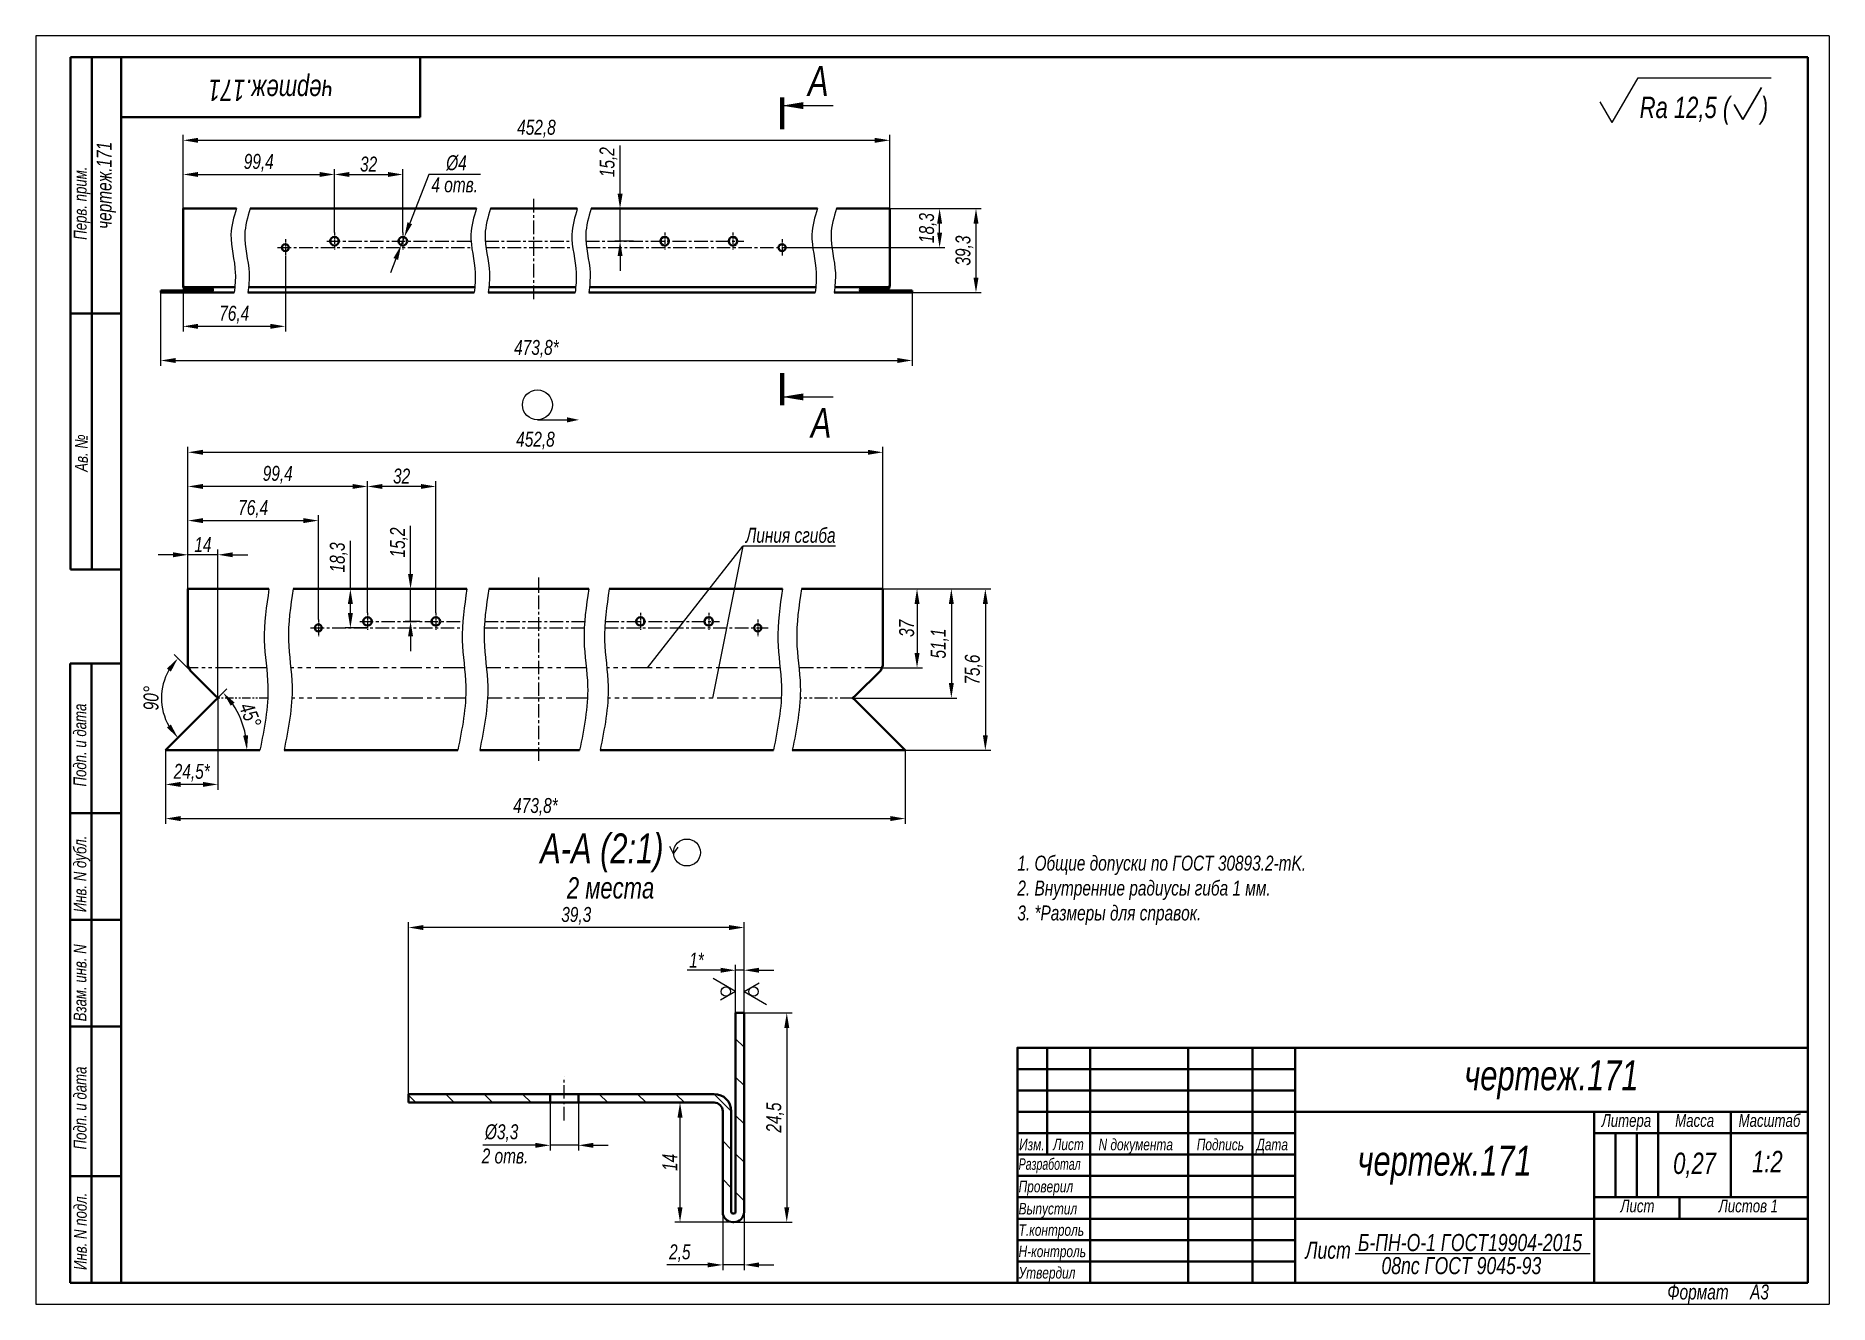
# Model space of a CAD drawing. Header units: millimetres. Extents: x 8428 to 17165, y -24193 to -22478.
# Drawn here: x 8427.6 to 8847.6, y -22774.9 to -22477.9 of the extents above; entities outside this region: 1.
import ezdxf

# ---------------------------------------------------------------- set-up
doc = ezdxf.new("R2010")
doc.units = ezdxf.units.MM
doc.linetypes.add('LT_04', pattern=[20, 10, -2, 2, -2, 2, -2])
doc.linetypes.add('LT_08', pattern=[10.16, 6.35, -1.27, 1.27, -1.27])
for name, color, linetype, lineweight in [('Layer_01', 3, 'Continuous', 13), ('Layer_02', 5, 'LT_04', 13), ('Layer_05', 7, 'Continuous', 40), ('Layer_08', 1, 'Continuous', 15), ('Layer_09', 6, 'Continuous', 15), ('Layer_15', 7, 'Continuous', 40), ('Layer_18', 7, 'Continuous', 18), ('Layer_20', 8, 'Continuous', 20)]:
    doc.layers.add(name, color=color, linetype=linetype, lineweight=lineweight)
doc.styles.add('Style_01', font='ARIALNI.TTF', dxfattribs={"width": 0.9, "height": 3.5})
doc.dimstyles.new('DimStyle_05', dxfattribs={"dimtxt": 3.5, "dimasz": 3.5, "dimexe": 1.25, "dimexo": 0, "dimtad": 1, "dimlfac": 2, "dimtxsty": 'Style_01', "dimcen": 0, "dimazin": 3, "dimtfac": 1, "dimtmove": 0, "dimatfit": 3})
pattern_1 = [(135, (0, -4.357), (-4.490128, -4.490128), [])]

msp = doc.modelspace()

# ---------------------------------------------------------------- texts
at = {"layer": 'Layer_01', "style": 'Style_01', "width": 0.9}
for s, height, p in [('А', 7, (8608.3985, -22491.9449)), ('Rа 12,5 (     )', 5, (8803.1934, -22497.146)), ('А', 7, (8609.0599, -22572.0075)), ('1:2', 5, (8829.5204, -22743.9928))]:
    msp.add_text(s, height=height, dxfattribs=at).set_placement(p)
at = {"layer": 'Layer_01', "attachment_point": 5, "style": 'Style_01'}
for insert, char_height, width, rotation in [((8482.5641, -22489.8924), 5, 70, 180), ((8444.0641, -22512.8924), 3.5, 60, 90)]:
    msp.add_mtext('чертеж.171', dxfattribs=dict(at, insert=insert, char_height=char_height, width=width, rotation=rotation))
at = {"layer": 'Layer_01', "style": 'Style_01'}
for s, insert, char_height, width, attachment_point in [('Линия сгиба', (8614.8609, -22596.6441), 3.5, 97.569112, 9), ('чертеж.171', (8782.5241, -22722.3607), 7, 120.079998, 5), ('чертеж.171', (8757.5074, -22742.3741), 7, 70.046667, 5), ('0,27', (8816.0464, -22742.3741), 5, 17.011333, 5)]:
    msp.add_mtext(s, dxfattribs=dict(at, insert=insert, char_height=char_height, width=width, attachment_point=attachment_point))
at = {"layer": 'Layer_01', "attachment_point": 1, "style": 'Style_01'}
for s, insert, char_height in [('А-А (2:1)', (8545.6924, -22664.6711), 7), ('2 места', (8551.9516, -22674.9036), 5)]:
    msp.add_mtext(s, dxfattribs=dict(at, insert=insert, char_height=char_height))
at = {"layer": 'Layer_01', "insert": (8657.4408, -22686.095), "char_height": 3.5, "attachment_point": 7, "style": 'Style_01'}
msp.add_mtext_dynamic_manual_height_columns('1. Общие допуски по ГОСТ 30893.2-mK.\\P2. Внутренние радиусы гиба 1 мм.\\P3. *Размеры для справок.', width=195.138224, gutter_width=17.5, heights=[-16.3174], dxfattribs=at)
at = {"layer": 'Layer_01', "linetype": 'Continuous', "char_height": 4, "width": 70.046667, "attachment_point": 5, "style": 'Style_01'}
for s, insert in [('Б-ПН-О-1 ГОСТ19904-2015', (8763.451, -22760.4928)), ('Лист', (8730.224, -22762.2928)), ('08пс ГОСТ 9045-93', (8761.43, -22765.901))]:
    msp.add_mtext(s, dxfattribs=dict(at, insert=insert))
at = {"layer": 'Layer_08', "ltscale": 0.5, "char_height": 3.5, "attachment_point": 5, "style": 'Style_01'}
for s, insert in [('%%C4', (8526.0769, -22507.673)), ('4 отв.', (8525.6549, -22512.7943)), ('2 отв.', (8537.4412, -22740.221))]:
    msp.add_mtext(s, dxfattribs=dict(at, insert=insert))

# ---------------------------------------------------------------- blocks, each defined once
blk = doc.blocks.new('Block_146')
at = {"layer": 'Layer_05', "linetype": 'Continuous', "lineweight": 15}
for p, q in [((0, 297.18), (0, 0.18)), ((420, 297.18), (0, 297.18)), ((420, 297.18), (420, 0.18)), ((0, 0.18), (420, 0.18))]:
    blk.add_line(p, q, dxfattribs=at)
at = {"layer": 'Layer_05', "linetype": 'Continuous'}
for p, q in [((415, 292.18), (8.12, 292.18)), ((8.12, 172.18), (8.12, 292.18)), ((13.12, 172.18), (13.12, 292.18)), ((20, 292.18), (20, 5.18)), ((90, 292.18), (90, 278.18)), ((415, 5.18), (415, 292.18)), ((20, 278.18), (90, 278.18)), ((8.12, 232.18), (20, 232.18)), ((8.12, 172.18), (20, 172.18)), ((8, 5.18), (8, 150.18)), ((8, 150.18), (20, 150.18)), ((13, 5.18), (13, 150.18)), ((8, 115.18), (20, 115.18)), ((8, 90.18), (20, 90.18)), ((8, 65.18), (20, 65.18)), ((229.88, 55.22), (294.92, 55.22)), ((229.88, 50.21), (294.92, 50.21)), ((229.88, 45.21), (294.92, 45.21)), ((369.97, 40.21), (369.97, 25.2)), ((374.97, 40.21), (374.97, 25.2)), ((8, 30.18), (20, 30.18)), ((229.88, 30.2), (294.92, 30.2)), ((229.88, 25.2), (294.92, 25.2)), ((229.88, 20.19), (294.92, 20.19)), ((229.88, 15.19), (294.92, 15.19)), ((229.88, 10.19), (294.92, 10.19)), ((8, 5.18), (20, 5.18)), ((20, 5.18), (415, 5.18)), ((415, 5.18), (230, 5.18))]:
    blk.add_line(p, q, dxfattribs=at)
for points in [[(415, 60.22), (229.88, 60.22), (229.88, 5.18)], [(236.88, 60.22), (236.88, 35.2)], [(246.89, 60.22), (246.89, 5.18)], [(269.9, 60.22), (269.9, 5.18)], [(284.91, 60.22), (284.91, 5.18)], [(294.92, 60.22), (294.92, 5.18)], [(415, 45.21), (294.92, 45.21)], [(415, 45.21), (294.92, 45.21)], [(364.97, 45.21), (364.97, 5.18)], [(379.98, 45.21), (379.98, 25.2)], [(396.99, 45.21), (396.99, 25.2)], [(396.99, 45.21), (396.99, 25.2)], [(229.88, 40.21), (294.92, 40.21)], [(364.97, 40.21), (415, 40.21)], [(229.88, 35.2), (294.92, 35.2)], [(364.97, 25.2), (415, 25.2)], [(384.98, 25.2), (384.98, 20.19)], [(294.92, 20.19), (415, 20.19)]]:
    blk.add_lwpolyline(points, dxfattribs=at)
at = {"layer": 'Layer_05', "linetype": 'Continuous', "style": 'Style_01', "width": 0.9}
for s, p in [('Перв. прим.', (11.89, 249.43)), ('Ав. №', (12.16, 195.1)), ('Подп. и дата', (11.81, 121.4)), ('Инв. N дубл.', (11.82, 91.97)), ('Взам. инв. N', (11.83, 66.4)), ('Подп. и дата', (11.85, 36.4)), ('Инв. N подл.', (11.9, 8.18))]:
    blk.add_text(s, height=3, rotation=90, dxfattribs=at).set_placement(p)
at = {"layer": 'Layer_05', "linetype": 'Continuous', "style": 'Style_01'}
for s, height, width, p in [('Литера', 3, 0.9, (366.74, 41.69)), ('Масса', 3, 0.9, (383.95, 41.69)), ('Масштаб', 3, 0.9, (398.8, 41.69)), ('Изм.', 2.7, 0.9, (230.29, 36.2)), ('Лист', 2.7, 0.9, (238.27, 36.25)), ('N документа', 2.7, 0.9, (248.89, 36.2)), ('Подпись', 2.7, 0.9, (271.9, 36.2)), ('Дата', 2.7, 0.9, (285.88, 36.2)), ('Разработал', 2.7, 0.8, (230.17, 31.64)), ('Проверил', 2.7, 0.9, (230.17, 26.36)), ('Выпустил', 2.7, 0.9, (230.17, 21.19)), ('Лист ', 3, 0.9, (371.13, 21.68)), ('Листов 1', 3, 0.9, (394.15, 21.68)), ('Т.контроль', 2.7, 0.9, (230.17, 16.19)), ('Н-контроль', 2.7, 0.9, (230.17, 11.19)), ('Утвердил', 2.7, 0.9, (230.17, 6.18))]:
    blk.add_text(s, height=height, dxfattribs=dict(at, width=width)).set_placement(p)
at = {"layer": 'Layer_05', "linetype": 'Continuous', "insert": (382.1, 4.78), "char_height": 3.5, "width": 32.9515, "attachment_point": 1, "style": 'Style_01'}
blk.add_mtext('Формат     А3', dxfattribs=at)
blk = doc.blocks.new('*D1042')
at = {"layer": 'Defpoints', "color": 0, "ltscale": 0.5, "transparency": 16777216}
for p in [(8593.43, -22696.7), (8591.43, -22706.7), (8593.43, -22706.7)]:
    blk.add_point(p, dxfattribs=at)
at = {"layer": 'Layer_08', "color": 0, "lineweight": -2, "ltscale": 0.5, "transparency": 16777216}
for p, q in [((8587.93, -22696.7), (8580.14, -22696.7)), ((8591.43, -22706.7), (8591.43, -22695.45)), ((8593.43, -22696.7), (8591.43, -22696.7)), ((8593.43, -22706.7), (8593.43, -22695.45)), ((8596.93, -22696.7), (8600.43, -22696.7))]:
    blk.add_line(p, q, dxfattribs=at)
at = {"layer": 'Layer_08', "color": 0, "ltscale": 0.5, "transparency": 16777216}
for points in [[(8587.93, -22696.12), (8587.93, -22697.29), (8591.43, -22696.7)], [(8596.93, -22696.12), (8596.93, -22697.29), (8593.43, -22696.7)]]:
    blk.add_solid(points, dxfattribs=at)
at = {"layer": 'Layer_08', "color": 0, "ltscale": 0.5, "transparency": 16777216, "insert": (8582.28, -22694.32), "char_height": 3.5, "attachment_point": 5, "style": 'Style_01'}
blk.add_mtext('1*', dxfattribs=at)
blk = doc.blocks.new('*D1043')
at = {"layer": 'Defpoints', "color": 0, "ltscale": 0.5, "transparency": 16777216}
for p in [(8514.83, -22686.7), (8593.43, -22706.7), (8514.83, -22725.7)]:
    blk.add_point(p, dxfattribs=at)
at = {"layer": 'Layer_08', "color": 0, "lineweight": -2, "ltscale": 0.5, "transparency": 16777216}
for p, q in [((8514.83, -22725.7), (8514.83, -22685.45)), ((8589.93, -22686.7), (8518.33, -22686.7)), ((8593.43, -22706.7), (8593.43, -22685.45))]:
    blk.add_line(p, q, dxfattribs=at)
at = {"layer": 'Layer_08', "color": 0, "ltscale": 0.5, "transparency": 16777216}
for points in [[(8518.33, -22686.12), (8518.33, -22687.29), (8514.83, -22686.7)], [(8589.93, -22686.12), (8589.93, -22687.29), (8593.43, -22686.7)]]:
    blk.add_solid(points, dxfattribs=at)
at = {"layer": 'Layer_08', "color": 0, "ltscale": 0.5, "transparency": 16777216, "insert": (8554.13, -22683.97), "char_height": 3.5, "attachment_point": 5, "style": 'Style_01'}
blk.add_mtext('39,3', dxfattribs=at)
blk = doc.blocks.new('*D1044')
at = {"layer": 'Defpoints', "color": 0, "ltscale": 0.5, "transparency": 16777216}
for p in [(8593.43, -22706.7), (8591.03, -22755.7), (8603.43, -22755.7)]:
    blk.add_point(p, dxfattribs=at)
at = {"layer": 'Layer_08', "color": 0, "lineweight": -2, "ltscale": 0.5, "transparency": 16777216}
for p, q in [((8593.43, -22706.7), (8604.68, -22706.7)), ((8603.43, -22710.2), (8603.43, -22752.2)), ((8591.03, -22755.7), (8604.68, -22755.7))]:
    blk.add_line(p, q, dxfattribs=at)
at = {"layer": 'Layer_08', "color": 0, "ltscale": 0.5, "transparency": 16777216}
for points in [[(8602.85, -22710.2), (8604.02, -22710.2), (8603.43, -22706.7)], [(8602.85, -22752.2), (8604.02, -22752.2), (8603.43, -22755.7)]]:
    blk.add_solid(points, dxfattribs=at)
at = {"layer": 'Layer_08', "color": 0, "ltscale": 0.5, "transparency": 16777216, "insert": (8600.7, -22731.2), "char_height": 3.5, "attachment_point": 5, "rotation": 90, "style": 'Style_01'}
blk.add_mtext('24,5', dxfattribs=at)
blk = doc.blocks.new('*D1045')
at = {"layer": 'Defpoints', "color": 0, "ltscale": 0.5, "transparency": 16777216}
for p in [(8578.43, -22727.7), (8582, -22727.7), (8591.03, -22755.7)]:
    blk.add_point(p, dxfattribs=at)
at = {"layer": 'Layer_08', "color": 0, "lineweight": -2, "ltscale": 0.5, "transparency": 16777216}
for p, q in [((8582, -22727.7), (8577.18, -22727.7)), ((8578.43, -22752.2), (8578.43, -22731.2)), ((8591.03, -22755.7), (8577.18, -22755.7))]:
    blk.add_line(p, q, dxfattribs=at)
at = {"layer": 'Layer_08', "color": 0, "ltscale": 0.5, "transparency": 16777216}
for points in [[(8577.85, -22731.2), (8579.02, -22731.2), (8578.43, -22727.7)], [(8577.85, -22752.2), (8579.02, -22752.2), (8578.43, -22755.7)]]:
    blk.add_solid(points, dxfattribs=at)
at = {"layer": 'Layer_08', "color": 0, "ltscale": 0.5, "transparency": 16777216, "insert": (8576.05, -22741.7), "char_height": 3.5, "attachment_point": 5, "rotation": 90, "style": 'Style_01'}
blk.add_mtext('14', dxfattribs=at)
blk = doc.blocks.new('*D1041')
at = {"layer": 'Defpoints', "color": 0, "ltscale": 0.5, "transparency": 16777216}
for p in [(8588.43, -22753.35), (8593.43, -22752.86), (8593.43, -22765.71)]:
    blk.add_point(p, dxfattribs=at)
at = {"layer": 'Layer_08', "color": 0, "lineweight": -2, "ltscale": 0.5, "transparency": 16777216}
for p, q in [((8588.43, -22753.35), (8588.43, -22766.96)), ((8593.43, -22752.86), (8593.43, -22766.96)), ((8584.93, -22765.71), (8575.32, -22765.71)), ((8593.43, -22765.71), (8588.43, -22765.71)), ((8596.93, -22765.71), (8600.43, -22765.71))]:
    blk.add_line(p, q, dxfattribs=at)
at = {"layer": 'Layer_08', "color": 0, "ltscale": 0.5, "transparency": 16777216}
for points in [[(8584.93, -22765.13), (8584.93, -22766.29), (8588.43, -22765.71)], [(8596.93, -22765.13), (8596.93, -22766.29), (8593.43, -22765.71)]]:
    blk.add_solid(points, dxfattribs=at)
at = {"layer": 'Layer_08', "color": 0, "ltscale": 0.5, "transparency": 16777216, "insert": (8578.38, -22762.97), "char_height": 3.5, "attachment_point": 5, "style": 'Style_01'}
blk.add_mtext('2,5', dxfattribs=at)
blk = doc.blocks.new('*D1046')
at = {"layer": 'Defpoints', "color": 0, "ltscale": 0.5, "transparency": 16777216}
for p in [(8548.03, -22727.7), (8554.63, -22727.7), (8548.03, -22737.7)]:
    blk.add_point(p, dxfattribs=at)
at = {"layer": 'Layer_08', "color": 0, "lineweight": -2, "ltscale": 0.5, "transparency": 16777216}
for p, q in [((8548.03, -22727.7), (8548.03, -22738.95)), ((8554.63, -22727.7), (8554.63, -22738.95)), ((8544.53, -22737.7), (8532.26, -22737.7)), ((8554.63, -22737.7), (8548.03, -22737.7)), ((8558.13, -22737.7), (8561.63, -22737.7))]:
    blk.add_line(p, q, dxfattribs=at)
at = {"layer": 'Layer_08', "color": 0, "ltscale": 0.5, "transparency": 16777216}
for points in [[(8544.53, -22737.12), (8544.53, -22738.29), (8548.03, -22737.7)], [(8558.13, -22737.12), (8558.13, -22738.29), (8554.63, -22737.7)]]:
    blk.add_solid(points, dxfattribs=at)
at = {"layer": 'Layer_08', "color": 0, "ltscale": 0.5, "transparency": 16777216, "insert": (8536.65, -22734.86), "char_height": 3.5, "attachment_point": 5, "style": 'Style_01'}
blk.add_mtext('%%C3,3', dxfattribs=at)
blk = doc.blocks.new('*D1048')
at = {"layer": 'Defpoints', "color": 0, "ltscale": 0.5, "transparency": 16777216}
for p in [(8625.94, -22607.41), (8625.49, -22625.9), (8633.94, -22625.9)]:
    blk.add_point(p, dxfattribs=at)
at = {"layer": 'Layer_08', "color": 0, "lineweight": -2, "ltscale": 0.5, "transparency": 16777216}
for p, q in [((8625.94, -22607.41), (8635.19, -22607.41)), ((8633.94, -22610.91), (8633.94, -22622.4)), ((8625.49, -22625.9), (8635.19, -22625.9))]:
    blk.add_line(p, q, dxfattribs=at)
at = {"layer": 'Layer_08', "color": 0, "ltscale": 0.5, "transparency": 16777216}
for points in [[(8633.36, -22610.91), (8634.53, -22610.91), (8633.94, -22607.41)], [(8633.36, -22622.4), (8634.53, -22622.4), (8633.94, -22625.9)]]:
    blk.add_solid(points, dxfattribs=at)
at = {"layer": 'Layer_08', "color": 0, "ltscale": 0.5, "transparency": 16777216, "insert": (8631.53, -22616.65), "char_height": 3.5, "attachment_point": 5, "rotation": 90, "style": 'Style_01'}
blk.add_mtext('37', dxfattribs=at)
blk = doc.blocks.new('*D1049')
at = {"layer": 'Defpoints', "color": 0, "ltscale": 0.5, "transparency": 16777216}
for p in [(8617.48, -22607.41), (8618.69, -22632.96), (8641.98, -22632.96)]:
    blk.add_point(p, dxfattribs=at)
at = {"layer": 'Layer_08', "color": 0, "lineweight": -2, "ltscale": 0.5, "transparency": 16777216}
for p, q in [((8617.48, -22607.41), (8643.23, -22607.41)), ((8641.98, -22610.91), (8641.98, -22629.46)), ((8618.69, -22632.96), (8643.23, -22632.96))]:
    blk.add_line(p, q, dxfattribs=at)
at = {"layer": 'Layer_08', "color": 0, "ltscale": 0.5, "transparency": 16777216}
for points in [[(8641.4, -22610.91), (8642.56, -22610.91), (8641.98, -22607.41)], [(8641.4, -22629.46), (8642.56, -22629.46), (8641.98, -22632.96)]]:
    blk.add_solid(points, dxfattribs=at)
at = {"layer": 'Layer_08', "color": 0, "ltscale": 0.5, "transparency": 16777216, "insert": (8639.24, -22620.19), "char_height": 3.5, "attachment_point": 5, "rotation": 90, "style": 'Style_01'}
blk.add_mtext('51,1', dxfattribs=at)
blk = doc.blocks.new('*D1047')
at = {"layer": 'Defpoints', "color": 0, "ltscale": 0.5, "transparency": 16777216}
for p in [(8617.97, -22607.41), (8620.04, -22645.19), (8649.94, -22645.19)]:
    blk.add_point(p, dxfattribs=at)
at = {"layer": 'Layer_08', "color": 0, "lineweight": -2, "ltscale": 0.5, "transparency": 16777216}
for p, q in [((8617.97, -22607.41), (8651.19, -22607.41)), ((8649.94, -22610.91), (8649.94, -22641.69)), ((8620.04, -22645.19), (8651.19, -22645.19))]:
    blk.add_line(p, q, dxfattribs=at)
at = {"layer": 'Layer_08', "color": 0, "ltscale": 0.5, "transparency": 16777216}
for points in [[(8649.36, -22610.91), (8650.53, -22610.91), (8649.94, -22607.41)], [(8649.36, -22641.69), (8650.53, -22641.69), (8649.94, -22645.19)]]:
    blk.add_solid(points, dxfattribs=at)
at = {"layer": 'Layer_08', "color": 0, "ltscale": 0.5, "transparency": 16777216, "insert": (8647.21, -22626.3), "char_height": 3.5, "attachment_point": 5, "rotation": 90, "style": 'Style_01'}
blk.add_mtext('75,6', dxfattribs=at)
blk = doc.blocks.new('*D1051')
at = {"layer": 'Defpoints', "color": 0, "ltscale": 0.5, "transparency": 16777216}
for p in [(8457.42, -22629.55), (8463.69, -22626.49), (8469.59, -22632.39), (8469.59, -22633.54), (8457.94, -22645.19)]:
    blk.add_point(p, dxfattribs=at)
at = {"layer": 'Layer_08', "color": 0, "lineweight": -2, "ltscale": 0.5, "transparency": 16777216}
blk.add_line((8463.69, -22626.49), (8459.95, -22622.75), dxfattribs=at)
blk.add_arc((8470.17, -22632.96), 13.19, 150.2436, 209.7564, dxfattribs=at)
at = {"layer": 'Layer_08', "color": 0, "ltscale": 0.5, "transparency": 16777216}
for points in [[(8458.25, -22626.06), (8459.18, -22626.77), (8460.84, -22623.63)], [(8459.18, -22639.16), (8458.25, -22639.86), (8460.84, -22642.29)]]:
    blk.add_solid(points, dxfattribs=at)
at = {"layer": 'Layer_08', "color": 0, "ltscale": 0.5, "transparency": 16777216, "insert": (8454.56, -22632.96), "char_height": 3.5, "attachment_point": 5, "rotation": 90, "style": 'Style_01'}
blk.add_mtext('90°', dxfattribs=at)
blk = doc.blocks.new('*D1052')
at = {"layer": 'Defpoints', "color": 0, "ltscale": 0.5, "transparency": 16777216}
for p in [(8470.19, -22632.96), (8457.94, -22645.19), (8457.94, -22653.19)]:
    blk.add_point(p, dxfattribs=at)
at = {"layer": 'Layer_08', "color": 0, "lineweight": -2, "ltscale": 0.5, "transparency": 16777216}
for p, q in [((8470.19, -22632.96), (8470.19, -22654.44)), ((8457.94, -22645.19), (8457.94, -22654.44)), ((8466.69, -22653.19), (8461.44, -22653.19))]:
    blk.add_line(p, q, dxfattribs=at)
at = {"layer": 'Layer_08', "color": 0, "ltscale": 0.5, "transparency": 16777216}
for points in [[(8461.44, -22652.6), (8461.44, -22653.77), (8457.94, -22653.19)], [(8466.69, -22652.6), (8466.69, -22653.77), (8470.19, -22653.19)]]:
    blk.add_solid(points, dxfattribs=at)
at = {"layer": 'Layer_08', "color": 0, "ltscale": 0.5, "transparency": 16777216, "insert": (8464.07, -22650.45), "char_height": 3.5, "attachment_point": 5, "style": 'Style_01'}
blk.add_mtext('24,5*', dxfattribs=at)
blk = doc.blocks.new('*D1053')
at = {"layer": 'Defpoints', "color": 0, "ltscale": 0.5, "transparency": 16777216}
for p in [(8457.94, -22645.19), (8631.19, -22645.19), (8631.19, -22661.19)]:
    blk.add_point(p, dxfattribs=at)
at = {"layer": 'Layer_08', "color": 0, "lineweight": -2, "ltscale": 0.5, "transparency": 16777216}
for p, q in [((8457.94, -22645.19), (8457.94, -22662.44)), ((8631.19, -22645.19), (8631.19, -22662.44)), ((8461.44, -22661.19), (8627.69, -22661.19))]:
    blk.add_line(p, q, dxfattribs=at)
at = {"layer": 'Layer_08', "color": 0, "ltscale": 0.5, "transparency": 16777216}
for points in [[(8461.44, -22660.6), (8461.44, -22661.77), (8457.94, -22661.19)], [(8627.69, -22660.6), (8627.69, -22661.77), (8631.19, -22661.19)]]:
    blk.add_solid(points, dxfattribs=at)
at = {"layer": 'Layer_08', "color": 0, "ltscale": 0.5, "transparency": 16777216, "insert": (8544.57, -22658.45), "char_height": 3.5, "attachment_point": 5, "style": 'Style_01'}
blk.add_mtext('473,8*', dxfattribs=at)
blk = doc.blocks.new('*D1054')
at = {"layer": 'Defpoints', "color": 0, "ltscale": 0.5, "transparency": 16777216}
for p in [(8463.19, -22599.41), (8463.19, -22607.41), (8470.19, -22632.96)]:
    blk.add_point(p, dxfattribs=at)
at = {"layer": 'Layer_08', "color": 0, "lineweight": -2, "ltscale": 0.5, "transparency": 16777216}
for p, q in [((8459.69, -22599.41), (8456.19, -22599.41)), ((8463.19, -22607.41), (8463.19, -22598.16)), ((8470.19, -22599.41), (8463.19, -22599.41)), ((8470.19, -22632.96), (8470.19, -22598.16)), ((8473.69, -22599.41), (8477.19, -22599.41))]:
    blk.add_line(p, q, dxfattribs=at)
at = {"layer": 'Layer_08', "color": 0, "ltscale": 0.5, "transparency": 16777216}
for points in [[(8459.69, -22598.83), (8459.69, -22599.99), (8463.19, -22599.41)], [(8473.69, -22598.83), (8473.69, -22599.99), (8470.19, -22599.41)]]:
    blk.add_solid(points, dxfattribs=at)
at = {"layer": 'Layer_08', "color": 0, "ltscale": 0.5, "transparency": 16777216, "insert": (8466.69, -22597.03), "char_height": 3.5, "attachment_point": 5, "style": 'Style_01'}
blk.add_mtext('14', dxfattribs=at)
blk = doc.blocks.new('*D1055')
at = {"layer": 'Defpoints', "color": 0, "ltscale": 0.5, "transparency": 16777216}
for p in [(8469.59, -22633.54), (8476.36, -22640.25), (8457.94, -22645.19), (8457.94, -22645.19), (8483.09, -22645.19)]:
    blk.add_point(p, dxfattribs=at)
at = {"layer": 'Layer_08', "color": 0, "lineweight": -2, "ltscale": 0.5, "transparency": 16777216}
blk.add_line((8469.59, -22633.54), (8472.31, -22630.82), dxfattribs=at)
blk.add_arc((8457.94, -22645.19), 19.07, 10.5326, 34.4674, dxfattribs=at)
at = {"layer": 'Layer_08', "color": 0, "ltscale": 0.5, "transparency": 16777216}
for points in [[(8473.21, -22634.77), (8474.11, -22634.02), (8471.43, -22631.7)], [(8477.27, -22641.65), (8476.11, -22641.75), (8477.01, -22645.19)]]:
    blk.add_solid(points, dxfattribs=at)
at = {"layer": 'Layer_08', "color": 0, "ltscale": 0.5, "transparency": 16777216, "insert": (8477.78, -22636.97), "char_height": 3.5, "attachment_point": 5, "rotation": 292.5, "style": 'Style_01'}
blk.add_mtext('45°', dxfattribs=at)
blk = doc.blocks.new('*D1056')
at = {"layer": 'Defpoints', "color": 0, "ltscale": 0.5, "transparency": 16777216}
for p in [(8509.06, -22607.41), (8515.32, -22607.41), (8517.53, -22615.01)]:
    blk.add_point(p, dxfattribs=at)
at = {"layer": 'Layer_08', "color": 0, "lineweight": -2, "ltscale": 0.5, "transparency": 16777216}
for p, q in [((8515.32, -22603.91), (8515.32, -22592.65)), ((8509.06, -22607.41), (8516.57, -22607.41)), ((8515.32, -22615.01), (8515.32, -22607.41)), ((8517.53, -22615.01), (8514.07, -22615.01)), ((8515.32, -22618.51), (8515.32, -22622.01))]:
    blk.add_line(p, q, dxfattribs=at)
at = {"layer": 'Layer_08', "color": 0, "ltscale": 0.5, "transparency": 16777216}
for points in [[(8514.74, -22603.91), (8515.9, -22603.91), (8515.32, -22607.41)], [(8514.74, -22618.51), (8515.9, -22618.51), (8515.32, -22615.01)]]:
    blk.add_solid(points, dxfattribs=at)
at = {"layer": 'Layer_08', "color": 0, "ltscale": 0.5, "transparency": 16777216, "insert": (8512.59, -22596.53), "char_height": 3.5, "attachment_point": 5, "rotation": 90, "style": 'Style_01'}
blk.add_mtext('15,2', dxfattribs=at)
blk = doc.blocks.new('*D1057')
at = {"layer": 'Defpoints', "color": 0, "ltscale": 0.5, "transparency": 16777216}
for p in [(8501.23, -22607.41), (8504.84, -22607.41), (8505.07, -22616.53)]:
    blk.add_point(p, dxfattribs=at)
at = {"layer": 'Layer_08', "color": 0, "lineweight": -2, "ltscale": 0.5, "transparency": 16777216}
for p, q in [((8501.23, -22607.41), (8501.23, -22596.17)), ((8504.84, -22607.41), (8499.98, -22607.41)), ((8501.23, -22613.03), (8501.23, -22610.91)), ((8505.07, -22616.53), (8499.98, -22616.53))]:
    blk.add_line(p, q, dxfattribs=at)
at = {"layer": 'Layer_08', "color": 0, "ltscale": 0.5, "transparency": 16777216}
for points in [[(8500.64, -22610.91), (8501.81, -22610.91), (8501.23, -22607.41)], [(8500.64, -22613.03), (8501.81, -22613.03), (8501.23, -22616.53)]]:
    blk.add_solid(points, dxfattribs=at)
at = {"layer": 'Layer_08', "color": 0, "ltscale": 0.5, "transparency": 16777216, "insert": (8498.49, -22600.04), "char_height": 3.5, "attachment_point": 5, "rotation": 90, "style": 'Style_01'}
blk.add_mtext('18,3', dxfattribs=at)
blk = doc.blocks.new('*D1058')
at = {"layer": 'Defpoints', "color": 0, "ltscale": 0.5, "transparency": 16777216}
for p in [(8493.73, -22591.41), (8463.19, -22607.41), (8493.73, -22614.55)]:
    blk.add_point(p, dxfattribs=at)
at = {"layer": 'Layer_08', "color": 0, "lineweight": -2, "ltscale": 0.5, "transparency": 16777216}
for p, q in [((8463.19, -22607.41), (8463.19, -22590.16)), ((8466.69, -22591.41), (8490.23, -22591.41)), ((8493.73, -22614.55), (8493.73, -22590.16))]:
    blk.add_line(p, q, dxfattribs=at)
at = {"layer": 'Layer_08', "color": 0, "ltscale": 0.5, "transparency": 16777216}
for points in [[(8466.69, -22590.83), (8466.69, -22591.99), (8463.19, -22591.41)], [(8490.23, -22590.83), (8490.23, -22591.99), (8493.73, -22591.41)]]:
    blk.add_solid(points, dxfattribs=at)
at = {"layer": 'Layer_08', "color": 0, "ltscale": 0.5, "transparency": 16777216, "insert": (8478.46, -22588.67), "char_height": 3.5, "attachment_point": 5, "style": 'Style_01'}
blk.add_mtext('76,4', dxfattribs=at)
blk = doc.blocks.new('*D1059')
at = {"layer": 'Defpoints', "color": 0, "ltscale": 0.5, "transparency": 16777216}
for p in [(8463.19, -22583.41), (8463.19, -22607.41), (8505.23, -22613.02)]:
    blk.add_point(p, dxfattribs=at)
at = {"layer": 'Layer_08', "color": 0, "lineweight": -2, "ltscale": 0.5, "transparency": 16777216}
for p, q in [((8463.19, -22607.41), (8463.19, -22582.16)), ((8505.23, -22613.02), (8505.23, -22582.16)), ((8501.73, -22583.41), (8466.69, -22583.41))]:
    blk.add_line(p, q, dxfattribs=at)
at = {"layer": 'Layer_08', "color": 0, "ltscale": 0.5, "transparency": 16777216}
for points in [[(8466.69, -22582.83), (8466.69, -22583.99), (8463.19, -22583.41)], [(8501.73, -22582.83), (8501.73, -22583.99), (8505.23, -22583.41)]]:
    blk.add_solid(points, dxfattribs=at)
at = {"layer": 'Layer_08', "color": 0, "ltscale": 0.5, "transparency": 16777216, "insert": (8484.21, -22580.67), "char_height": 3.5, "attachment_point": 5, "style": 'Style_01'}
blk.add_mtext('99,4', dxfattribs=at)
blk = doc.blocks.new('*D1060')
at = {"layer": 'Defpoints', "color": 0, "ltscale": 0.5, "transparency": 16777216}
for p in [(8505.23, -22583.41), (8505.23, -22613.02), (8521.23, -22613.02)]:
    blk.add_point(p, dxfattribs=at)
at = {"layer": 'Layer_08', "color": 0, "lineweight": -2, "ltscale": 0.5, "transparency": 16777216}
for p, q in [((8505.23, -22613.02), (8505.23, -22582.16)), ((8521.23, -22613.02), (8521.23, -22582.16)), ((8517.73, -22583.41), (8508.73, -22583.41))]:
    blk.add_line(p, q, dxfattribs=at)
at = {"layer": 'Layer_08', "color": 0, "ltscale": 0.5, "transparency": 16777216}
for points in [[(8508.73, -22582.83), (8508.73, -22583.99), (8505.23, -22583.41)], [(8517.73, -22582.83), (8517.73, -22583.99), (8521.23, -22583.41)]]:
    blk.add_solid(points, dxfattribs=at)
at = {"layer": 'Layer_08', "color": 0, "ltscale": 0.5, "transparency": 16777216, "insert": (8513.23, -22581), "char_height": 3.5, "attachment_point": 5, "style": 'Style_01'}
blk.add_mtext('32', dxfattribs=at)
blk = doc.blocks.new('*D1061')
at = {"layer": 'Defpoints', "color": 0, "ltscale": 0.5, "transparency": 16777216}
for p in [(8625.94, -22575.41), (8463.19, -22607.41), (8625.94, -22607.41)]:
    blk.add_point(p, dxfattribs=at)
at = {"layer": 'Layer_08', "color": 0, "lineweight": -2, "ltscale": 0.5, "transparency": 16777216}
for p, q in [((8463.19, -22607.41), (8463.19, -22574.16)), ((8625.94, -22607.41), (8625.94, -22574.16)), ((8466.69, -22575.41), (8622.44, -22575.41))]:
    blk.add_line(p, q, dxfattribs=at)
at = {"layer": 'Layer_08', "color": 0, "ltscale": 0.5, "transparency": 16777216}
for points in [[(8466.69, -22574.83), (8466.69, -22575.99), (8463.19, -22575.41)], [(8622.44, -22574.83), (8622.44, -22575.99), (8625.94, -22575.41)]]:
    blk.add_solid(points, dxfattribs=at)
at = {"layer": 'Layer_08', "color": 0, "ltscale": 0.5, "transparency": 16777216, "insert": (8544.57, -22572.67), "char_height": 3.5, "attachment_point": 5, "style": 'Style_01'}
blk.add_mtext('452,8', dxfattribs=at)
blk = doc.blocks.new('*D1062')
at = {"layer": 'Defpoints', "color": 0, "ltscale": 0.5, "transparency": 16777216}
for p in [(8462.04, -22530.76), (8486, -22529.46), (8486, -22545.91)]:
    blk.add_point(p, dxfattribs=at)
at = {"layer": 'Layer_08', "color": 0, "lineweight": -2, "ltscale": 0.5, "transparency": 16777216}
for p, q in [((8462.04, -22530.76), (8462.04, -22547.16)), ((8486, -22529.46), (8486, -22547.16)), ((8465.54, -22545.91), (8482.5, -22545.91))]:
    blk.add_line(p, q, dxfattribs=at)
at = {"layer": 'Layer_08', "color": 0, "ltscale": 0.5, "transparency": 16777216}
for points in [[(8465.54, -22545.33), (8465.54, -22546.5), (8462.04, -22545.91)], [(8482.5, -22545.33), (8482.5, -22546.5), (8486, -22545.91)]]:
    blk.add_solid(points, dxfattribs=at)
at = {"layer": 'Layer_08', "color": 0, "ltscale": 0.5, "transparency": 16777216, "insert": (8474.02, -22543.18), "char_height": 3.5, "attachment_point": 5, "style": 'Style_01'}
blk.add_mtext('76,4', dxfattribs=at)
blk = doc.blocks.new('*D1063')
at = {"layer": 'Defpoints', "color": 0, "ltscale": 0.5, "transparency": 16777216}
for p in [(8456.79, -22538), (8632.8, -22538), (8632.8, -22553.91)]:
    blk.add_point(p, dxfattribs=at)
at = {"layer": 'Layer_08', "color": 0, "lineweight": -2, "ltscale": 0.5, "transparency": 16777216}
for p, q in [((8456.79, -22538), (8456.79, -22555.16)), ((8632.8, -22538), (8632.8, -22555.16)), ((8460.29, -22553.91), (8629.3, -22553.91))]:
    blk.add_line(p, q, dxfattribs=at)
at = {"layer": 'Layer_08', "color": 0, "ltscale": 0.5, "transparency": 16777216}
for points in [[(8460.29, -22553.33), (8460.29, -22554.5), (8456.79, -22553.91)], [(8629.3, -22553.33), (8629.3, -22554.5), (8632.8, -22553.91)]]:
    blk.add_solid(points, dxfattribs=at)
at = {"layer": 'Layer_08', "color": 0, "ltscale": 0.5, "transparency": 16777216, "insert": (8544.8, -22551.18), "char_height": 3.5, "attachment_point": 5, "style": 'Style_01'}
blk.add_mtext('473,8*', dxfattribs=at)
blk = doc.blocks.new('*D1064')
at = {"layer": 'Defpoints', "color": 0, "ltscale": 0.5, "transparency": 16777216}
for p in [(8627.02, -22518.35), (8639.23, -22518.35), (8604.81, -22527.48)]:
    blk.add_point(p, dxfattribs=at)
at = {"layer": 'Layer_08', "color": 0, "lineweight": -2, "ltscale": 0.5, "transparency": 16777216}
for p, q in [((8627.02, -22518.35), (8640.48, -22518.35)), ((8639.23, -22523.98), (8639.23, -22521.85)), ((8604.81, -22527.48), (8640.48, -22527.48))]:
    blk.add_line(p, q, dxfattribs=at)
at = {"layer": 'Layer_08', "color": 0, "ltscale": 0.5, "transparency": 16777216}
for points in [[(8638.65, -22521.85), (8639.81, -22521.85), (8639.23, -22518.35)], [(8638.65, -22523.98), (8639.81, -22523.98), (8639.23, -22527.48)]]:
    blk.add_solid(points, dxfattribs=at)
at = {"layer": 'Layer_08', "color": 0, "ltscale": 0.5, "transparency": 16777216, "insert": (8636.49, -22522.91), "char_height": 3.5, "attachment_point": 5, "rotation": 90, "style": 'Style_01'}
blk.add_mtext('18,3', dxfattribs=at)
blk = doc.blocks.new('*D1065')
at = {"layer": 'Defpoints', "color": 0, "ltscale": 0.5, "transparency": 16777216}
for p in [(8631.75, -22518.35), (8632.8, -22538), (8647.75, -22538)]:
    blk.add_point(p, dxfattribs=at)
at = {"layer": 'Layer_08', "color": 0, "lineweight": -2, "ltscale": 0.5, "transparency": 16777216}
for p, q in [((8631.75, -22518.35), (8649, -22518.35)), ((8647.75, -22521.85), (8647.75, -22534.5)), ((8632.8, -22538), (8649, -22538))]:
    blk.add_line(p, q, dxfattribs=at)
at = {"layer": 'Layer_08', "color": 0, "ltscale": 0.5, "transparency": 16777216}
for points in [[(8647.17, -22521.85), (8648.34, -22521.85), (8647.75, -22518.35)], [(8647.17, -22534.5), (8648.34, -22534.5), (8647.75, -22538)]]:
    blk.add_solid(points, dxfattribs=at)
at = {"layer": 'Layer_08', "color": 0, "ltscale": 0.5, "transparency": 16777216, "insert": (8645.02, -22528.18), "char_height": 3.5, "attachment_point": 5, "rotation": 90, "style": 'Style_01'}
blk.add_mtext('39,3', dxfattribs=at)
blk = doc.blocks.new('*D1067')
at = {"layer": 'Defpoints', "color": 0, "ltscale": 0.5, "transparency": 16777216}
for p in [(8563.35, -22518.35), (8564.39, -22518.35), (8567.52, -22525.95)]:
    blk.add_point(p, dxfattribs=at)
at = {"layer": 'Layer_08', "color": 0, "lineweight": -2, "ltscale": 0.5, "transparency": 16777216}
for p, q in [((8564.39, -22514.85), (8564.39, -22503.59)), ((8563.35, -22518.35), (8565.64, -22518.35)), ((8564.39, -22525.95), (8564.39, -22518.35)), ((8567.52, -22525.95), (8563.14, -22525.95)), ((8564.39, -22529.45), (8564.39, -22532.95))]:
    blk.add_line(p, q, dxfattribs=at)
at = {"layer": 'Layer_08', "color": 0, "ltscale": 0.5, "transparency": 16777216}
for points in [[(8563.81, -22514.85), (8564.98, -22514.85), (8564.39, -22518.35)], [(8563.81, -22529.45), (8564.98, -22529.45), (8564.39, -22525.95)]]:
    blk.add_solid(points, dxfattribs=at)
at = {"layer": 'Layer_08', "color": 0, "ltscale": 0.5, "transparency": 16777216, "insert": (8561.66, -22507.47), "char_height": 3.5, "attachment_point": 5, "rotation": 90, "style": 'Style_01'}
blk.add_mtext('15,2', dxfattribs=at)
blk = doc.blocks.new('*D1068')
at = {"layer": 'Defpoints', "color": 0, "ltscale": 0.5, "transparency": 16777216}
for p in [(8497.5, -22510.35), (8462.04, -22522.75), (8497.5, -22523.96)]:
    blk.add_point(p, dxfattribs=at)
at = {"layer": 'Layer_08', "color": 0, "lineweight": -2, "ltscale": 0.5, "transparency": 16777216}
for p, q in [((8462.04, -22522.75), (8462.04, -22509.1)), ((8465.54, -22510.35), (8494, -22510.35)), ((8497.5, -22523.96), (8497.5, -22509.1))]:
    blk.add_line(p, q, dxfattribs=at)
at = {"layer": 'Layer_08', "color": 0, "ltscale": 0.5, "transparency": 16777216}
for points in [[(8465.54, -22509.77), (8465.54, -22510.93), (8462.04, -22510.35)], [(8494, -22509.77), (8494, -22510.93), (8497.5, -22510.35)]]:
    blk.add_solid(points, dxfattribs=at)
at = {"layer": 'Layer_08', "color": 0, "ltscale": 0.5, "transparency": 16777216, "insert": (8479.77, -22507.62), "char_height": 3.5, "attachment_point": 5, "style": 'Style_01'}
blk.add_mtext('99,4', dxfattribs=at)
blk = doc.blocks.new('*D1069')
at = {"layer": 'Defpoints', "color": 0, "ltscale": 0.5, "transparency": 16777216}
for p in [(8513.5, -22510.35), (8497.5, -22523.96), (8513.5, -22523.96)]:
    blk.add_point(p, dxfattribs=at)
at = {"layer": 'Layer_08', "color": 0, "lineweight": -2, "ltscale": 0.5, "transparency": 16777216}
for p, q in [((8497.5, -22523.96), (8497.5, -22509.1)), ((8501, -22510.35), (8510, -22510.35)), ((8513.5, -22523.96), (8513.5, -22509.1))]:
    blk.add_line(p, q, dxfattribs=at)
at = {"layer": 'Layer_08', "color": 0, "ltscale": 0.5, "transparency": 16777216}
for points in [[(8501, -22509.77), (8501, -22510.93), (8497.5, -22510.35)], [(8510, -22509.77), (8510, -22510.93), (8513.5, -22510.35)]]:
    blk.add_solid(points, dxfattribs=at)
at = {"layer": 'Layer_08', "color": 0, "ltscale": 0.5, "transparency": 16777216, "insert": (8505.5, -22507.94), "char_height": 3.5, "attachment_point": 5, "style": 'Style_01'}
blk.add_mtext('32', dxfattribs=at)
blk = doc.blocks.new('*D1070')
at = {"layer": 'Defpoints', "color": 0, "ltscale": 0.5, "transparency": 16777216}
for p in [(8627.55, -22502.35), (8462.04, -22518.35), (8627.55, -22518.35)]:
    blk.add_point(p, dxfattribs=at)
at = {"layer": 'Layer_08', "color": 0, "lineweight": -2, "ltscale": 0.5, "transparency": 16777216}
for p, q in [((8462.04, -22518.35), (8462.04, -22501.1)), ((8465.54, -22502.35), (8624.05, -22502.35)), ((8627.55, -22518.35), (8627.55, -22501.1))]:
    blk.add_line(p, q, dxfattribs=at)
at = {"layer": 'Layer_08', "color": 0, "ltscale": 0.5, "transparency": 16777216}
for points in [[(8465.54, -22501.77), (8465.54, -22502.93), (8462.04, -22502.35)], [(8624.05, -22501.77), (8624.05, -22502.93), (8627.55, -22502.35)]]:
    blk.add_solid(points, dxfattribs=at)
at = {"layer": 'Layer_08', "color": 0, "ltscale": 0.5, "transparency": 16777216, "insert": (8544.8, -22499.62), "char_height": 3.5, "attachment_point": 5, "style": 'Style_01'}
blk.add_mtext('452,8', dxfattribs=at)

# ---------------------------------------------------------------- dimensions: what is measured, and where the dimension line sits
at = {"layer": 'Layer_08', "ltscale": 0.5}
for base, p1, p2, text, picture, middle in [((8627.547, -22502.3506), (8462.0449, -22518.3506), (8627.547, -22518.3506), '452,8', '*D1070', (8544.7959, -22499.6151)), ((8497.5001, -22510.3506), (8462.0449, -22522.7465), (8497.5001, -22523.9638), '99,4', '*D1068', (8479.7725, -22507.6151)), ((8486.0001, -22545.913), (8462.0449, -22530.7611), (8486.0001, -22529.4625), '76,4', '*D1062', (8474.0225, -22543.1774)), ((8632.797, -22553.913), (8456.7949, -22538.0006), (8632.797, -22538.0006), '473,8*', '*D1063', (8544.7959, -22551.1774)), ((8625.9443, -22575.4089), (8463.1933, -22607.4089), (8625.9443, -22607.4089), '452,8', '*D1061', (8544.5688, -22572.6734)), ((8463.1933, -22583.4089), (8505.2299, -22613.0221), (8463.1933, -22607.4089), '99,4', '*D1059', (8484.2116, -22580.6734)), ((8493.7299, -22591.4089), (8463.1933, -22607.4089), (8493.7299, -22614.5471), '76,4', '*D1058', (8478.4616, -22588.6734)), ((8457.9433, -22653.1866), (8470.1933, -22632.9618), (8457.9433, -22645.1866), '<>*', '*D1052', (8464.0683, -22650.4511)), ((8631.1943, -22661.1866), (8457.9433, -22645.1866), (8631.1943, -22645.1866), '473,8*', '*D1053', (8544.5688, -22658.4511)), ((8514.8345, -22686.7031), (8593.4345, -22706.7031), (8514.8345, -22725.7031), '39,3', '*D1043', (8554.1345, -22683.9676)), ((8548.0345, -22737.7031), (8554.6345, -22727.7031), (8548.0345, -22727.7031), '%%C3,3', '*D1046', (8536.6482, -22734.8554))]:
    dim = msp.add_linear_dim(base=base, p1=p1, p2=p2, text=text, dimstyle='DimStyle_05', dxfattribs=at)
    dim.commit()
    dim.dimension.update_dxf_attribs({"geometry": picture, "text_midpoint": middle})
for base, p1, p2, picture, middle in [((8564.3931, -22518.3506), (8567.5209, -22525.9506), (8563.3493, -22518.3506), '*D1067', (8564.3931, -22507.4703)), ((8515.3211, -22607.4089), (8517.5314, -22615.0089), (8509.061, -22607.4089), '*D1056', (8515.3211, -22596.5287))]:
    dim = msp.add_linear_dim(base=base, p1=p1, p2=p2, angle=90, dimstyle='DimStyle_05', dxfattribs=at)
    dim.commit()
    dim.dimension.update_dxf_attribs({"geometry": picture, "text_midpoint": middle, "dimtype": 160})
for base, p1, p2, picture, middle in [((8513.5001, -22510.3506), (8497.5001, -22523.9638), (8513.5001, -22523.9638), '*D1069', (8505.5001, -22507.9386)), ((8505.2299, -22583.4089), (8521.2299, -22613.0221), (8505.2299, -22613.0221), '*D1060', (8513.2299, -22580.9969)), ((8463.1933, -22599.4089), (8470.1933, -22632.9618), (8463.1933, -22607.4089), '*D1054', (8466.6933, -22597.0268))]:
    dim = msp.add_linear_dim(base=base, p1=p1, p2=p2, dimstyle='DimStyle_05', dxfattribs=at)
    dim.commit()
    dim.dimension.update_dxf_attribs({"geometry": picture, "text_midpoint": middle})
for base, p1, p2, text, picture, middle in [((8639.2303, -22518.3506), (8604.8064, -22527.4756), (8627.0235, -22518.3506), '18,3', '*D1064', (8636.4948, -22522.9131)), ((8649.9443, -22645.1866), (8617.9712, -22607.4089), (8620.0401, -22645.1866), '75,6', '*D1047', (8647.2087, -22626.2978)), ((8633.9443, -22625.898), (8625.9443, -22607.4089), (8625.4863, -22625.898), '37', '*D1048', (8631.5322, -22616.6535)), ((8603.4345, -22755.7031), (8593.4345, -22706.7031), (8591.0345, -22755.7031), '24,5', '*D1044', (8600.699, -22731.2031)), ((8578.4345, -22727.7031), (8591.0345, -22755.7031), (8581.9986, -22727.7031), '14', '*D1045', (8576.0523, -22741.7031))]:
    dim = msp.add_linear_dim(base=base, p1=p1, p2=p2, angle=90, text=text, dimstyle='DimStyle_05', dxfattribs=at)
    dim.commit()
    dim.dimension.update_dxf_attribs({"geometry": picture, "text_midpoint": middle})
dim = msp.add_linear_dim(base=(8647.7538, -22538.0006), p1=(8631.7538, -22518.3506), p2=(8632.797, -22538.0006), angle=90, dimstyle='DimStyle_05', dxfattribs=at)
dim.commit()
dim.dimension.update_dxf_attribs({"geometry": '*D1065', "text_midpoint": (8645.0183, -22528.1756)})
for base, p1, p2, text, picture, middle in [((8501.2283, -22607.4089), (8505.0662, -22616.5339), (8504.8406, -22607.4089), '18,3', '*D1057', (8501.2283, -22600.0372)), ((8641.9801, -22632.9618), (8617.4832, -22607.4089), (8618.6934, -22632.9618), '51,1', '*D1049', (8641.9801, -22620.1854))]:
    dim = msp.add_linear_dim(base=base, p1=p1, p2=p2, angle=90, text=text, dimstyle='DimStyle_05', dxfattribs=at)
    dim.commit()
    dim.dimension.update_dxf_attribs({"geometry": picture, "text_midpoint": middle, "dimtype": 160})
for base, line1, picture, middle in [((8457.4234, -22629.5469), ((8463.6933, -22626.487), (8469.5933, -22632.387)), '*D1051', (8454.5618, -22632.9618)), ((8476.3599, -22640.2519), ((8457.9433, -22645.1866), (8483.0917, -22645.1866)), '*D1055', (8477.78, -22636.97))]:
    dim = msp.add_angular_dim_2l(base=base, line1=line1, line2=((8457.9433, -22645.1866), (8469.5933, -22633.5366)), dimstyle='DimStyle_05', dxfattribs=at)
    dim.commit()
    dim.dimension.update_dxf_attribs({"geometry": picture, "text_midpoint": middle})
for base, p1, p2, text, picture, middle in [((8593.4345, -22696.7031), (8591.4345, -22706.7031), (8593.4345, -22706.7031), '1*', '*D1042', (8582.285, -22696.7031)), ((8593.4345, -22765.7094), (8588.4345, -22753.3452), (8593.4345, -22752.8621), '2,5', '*D1041', (8578.3782, -22765.7094))]:
    dim = msp.add_linear_dim(base=base, p1=p1, p2=p2, text=text, dimstyle='DimStyle_05', dxfattribs=at)
    dim.commit()
    dim.dimension.update_dxf_attribs({"geometry": picture, "text_midpoint": middle, "dimtype": 160})

# ---------------------------------------------------------------- hatches: boundary and pattern name
at = {"linetype": 'Continuous', "lineweight": 18}
h = msp.add_hatch(dxfattribs=at)
h.set_pattern_fill('ANSI31', color=256, scale=2, angle=90, style=0)
h.set_pattern_definition(pattern_1)
edge = h.paths.add_edge_path(flags=0)
edge.add_line((8593.4345, -22753.3031), (8593.4345, -22706.7031))
edge.add_line((8593.4345, -22706.7031), (8591.4345, -22706.7031))
edge.add_line((8591.4345, -22706.7031), (8591.4345, -22753.3031))
edge.add_arc((8591.0345, -22753.3031), 0.4, 270, 360, ccw=False)
edge.add_line((8591.0345, -22753.7031), (8590.8345, -22753.7031))
edge.add_arc((8590.8345, -22753.3031), 0.4, 180, 270, ccw=False)
edge.add_line((8590.4345, -22753.3031), (8590.4345, -22729.7031))
edge.add_arc((8586.4345, -22729.7031), 4, 0, 90)
edge.add_line((8586.4345, -22725.7031), (8554.6345, -22725.7031))
edge.add_line((8554.6345, -22725.7031), (8554.6345, -22727.7031))
edge.add_line((8554.6345, -22727.7031), (8586.4345, -22727.7031))
edge.add_arc((8586.4345, -22729.7031), 2, 0, 90, ccw=False)
edge.add_line((8588.4345, -22729.7031), (8588.4345, -22753.3031))
edge.add_arc((8590.8345, -22753.3031), 2.4, 180, 270)
edge.add_line((8590.8345, -22755.7031), (8591.0345, -22755.7031))
edge.add_arc((8591.0345, -22753.3031), 2.4, 270, 360)
h = msp.add_hatch(dxfattribs=at)
h.set_pattern_fill('ANSI31', color=256, scale=2, angle=90, style=0)
h.set_pattern_definition(pattern_1)
h.paths.add_polyline_path([(8514.8345, -22725.7031), (8514.8345, -22727.7031), (8548.0345, -22727.7031), (8548.0345, -22725.7031)], flags=0)
at = {"layer": 'Layer_18', "ltscale": 0.5}
h = msp.add_hatch(dxfattribs=at)
h.set_pattern_fill('ANSI31', color=256, scale=0.4, angle=90)
edge = h.paths.add_edge_path()
edge.add_line((17163.7456, -24192.6172), (17163.7456, -24126.4161))
edge.add_spline(control_points=[(17164.545, -24158.3975), (17164.2785, -24158.3459), (17164.012, -24158.2943), (17163.7456, -24158.2427)], knot_values=[482.71321218, 482.71321218, 482.71321218, 482.71321218, 483.51142035, 483.51142035, 483.51142035, 483.51142035], degree=3, periodic=0)

# ---------------------------------------------------------------- linework, layer by layer
at = {"lineweight": 25}
msp.add_line((8736.5402, -22763.0291), (8791.6225, -22763.0291), dxfattribs=at)
at = {"layer": 'Layer_01', "lineweight": 30}
for q in [(8831.7073, -22489.9525), (8831.7073, -22489.9525), (8831.7073, -22489.9525), (8831.7073, -22489.9525), (8825.3564, -22493.9525), (8825.3564, -22493.9525), (8825.3564, -22493.9525), (8825.3564, -22493.9525)]:
    msp.add_line((8827.3772, -22497.4525), q, dxfattribs=at)
at = {"layer": 'Layer_01'}
msp.add_line((8545.0301, -22567.8061), (8551.9338, -22567.8137), dxfattribs=at)
msp.add_circle((8545.0301, -22564.301), 3.5051, dxfattribs=at)
msp.add_solid([(8551.9341, -22568.4291), (8554.7551, -22567.8176), (8551.9335, -22567.1983)], dxfattribs=at)
at = {"layer": 'Layer_02', "ltscale": 0.4}
for p, q in [((8481.5973, -22625.898), (8463.4433, -22625.898)), ((8625.6943, -22625.898), (8606.2995, -22625.898))]:
    msp.add_line(p, q, dxfattribs=at)
at = {"layer": 'Layer_02', "ltscale": 0.5}
for p, q in [((8527.9545, -22625.898), (8487.2558, -22625.898)), ((8556.4915, -22625.898), (8533.0835, -22625.898)), ((8601.8761, -22625.898), (8561.2884, -22625.898)), ((8528.222, -22632.9618), (8487.5232, -22632.9618)), ((8556.7589, -22632.9618), (8533.351, -22632.9618)), ((8602.1435, -22632.9618), (8561.5559, -22632.9618))]:
    msp.add_line(p, q, dxfattribs=at)
at = {"layer": 'Layer_02', "ltscale": 0.2}
msp.add_line((8481.8648, -22632.9618), (8470.1933, -22632.9618), dxfattribs=at)
at = {"layer": 'Layer_02', "ltscale": 0.3}
msp.add_line((8618.9443, -22632.9618), (8606.567, -22632.9618), dxfattribs=at)
at = {"layer": 'Layer_08', "linetype": 'Continuous', "lineweight": 13, "ltscale": 0.5}
for p, q in [((8519.6047, -22510.3506), (8515.1399, -22521.7601)), ((8531.7198, -22510.3506), (8519.6047, -22510.3506)), ((8513.1356, -22526.8819), (8513.8645, -22525.0194)), ((8511.8602, -22530.1412), (8510.5847, -22533.4005))]:
    msp.add_line(p, q, dxfattribs=at)
at = {"layer": 'Layer_08', "ltscale": 0.5}
for points in [[(8514.5967, -22521.5475), (8515.6832, -22521.9726), (8513.8645, -22525.0194)], [(8511.317, -22529.9286), (8512.4034, -22530.3538), (8513.1356, -22526.8819)]]:
    msp.add_solid(points, dxfattribs=at)
at = {"layer": 'Layer_09', "ltscale": 0.303109}
msp.add_line((8796.7591, -22498.2054), (8802.8213, -22487.7054), dxfattribs=at)
msp.add_line((8796.7591, -22498.2054), (8802.8213, -22487.7054), dxfattribs=at)
msp.add_line((8796.7591, -22498.2054), (8802.8213, -22487.7054), dxfattribs=at)
at = {"layer": 'Layer_09'}
for p, q in [((8796.7591, -22498.2054), (8802.8213, -22487.7054)), ((8802.8213, -22487.7054), (8833.9659, -22487.7054)), ((8796.7591, -22498.2054), (8793.9301, -22493.3055)), ((8570.7763, -22625.898), (8593.1534, -22597.4089)), ((8576.8939, -22669.4221), (8576.0509, -22667.7186)), ((8576.8939, -22669.4221), (8577.9626, -22667.8504))]:
    msp.add_line(p, q, dxfattribs=at)
at = {"layer": 'Layer_09', "ltscale": 0.141451}
msp.add_line((8796.7591, -22498.2054), (8793.9301, -22493.3055), dxfattribs=at)
msp.add_line((8796.7591, -22498.2054), (8793.9301, -22493.3055), dxfattribs=at)
msp.add_line((8796.7591, -22498.2054), (8793.9301, -22493.3055), dxfattribs=at)
at = {"layer": 'Layer_09', "linetype": 'LT_08', "ltscale": 0.5}
for p, q in [((8544.206, -22539.5442), (8544.206, -22515.6683)), ((8484.1782, -22527.4756), (8529.6599, -22527.4756)), ((8495.6782, -22525.9506), (8529.4952, -22525.9506)), ((8532.8072, -22525.9506), (8553.1377, -22525.9506)), ((8532.9718, -22527.4756), (8553.3023, -22527.4756)), ((8556.3757, -22525.9506), (8593.3468, -22525.9506)), ((8556.5404, -22527.4756), (8604.8064, -22527.4756)), ((8545.3523, -22647.7022), (8545.3523, -22604.7266)), ((8491.908, -22616.5339), (8527.4588, -22616.5339)), ((8503.408, -22615.0089), (8527.5574, -22615.0089)), ((8532.5878, -22616.5339), (8555.9957, -22616.5339)), ((8532.6864, -22615.0089), (8556.0944, -22615.0089)), ((8560.7927, -22616.5339), (8599.1111, -22616.5339)), ((8560.8913, -22615.0089), (8587.6515, -22615.0089)), ((8551.3345, -22731.8538), (8551.3345, -22721.6702))]:
    msp.add_line(p, q, dxfattribs=at)
at = {"layer": 'Layer_09', "linetype": 'LT_08', "ltscale": 0.1}
for p, q in [((8497.5001, -22523.9638), (8497.5001, -22527.9375)), ((8513.5001, -22523.9638), (8513.5001, -22527.9375)), ((8574.838, -22523.9638), (8574.838, -22527.9375)), ((8590.838, -22523.9638), (8590.838, -22527.9375)), ((8486.0001, -22525.4888), (8486.0001, -22529.4625)), ((8602.338, -22525.4888), (8602.338, -22529.4625)), ((8493.7299, -22614.5471), (8493.7299, -22618.5208)), ((8505.2299, -22613.0221), (8505.2299, -22616.9958)), ((8521.2299, -22613.0221), (8521.2299, -22616.9958)), ((8569.1427, -22613.0221), (8569.1427, -22616.9958)), ((8585.1427, -22613.0221), (8585.1427, -22616.9958)), ((8596.6427, -22614.5471), (8596.6427, -22618.5208))]:
    msp.add_line(p, q, dxfattribs=at)
at = {"layer": 'Layer_09', "lineweight": 13, "ltscale": 0.303109}
for p, q in [((8591.4058, -22701.6976), (8586.1558, -22698.6665)), ((8593.4345, -22701.6976), (8598.6845, -22704.7287))]:
    msp.add_line(p, q, dxfattribs=at)
at = {"layer": 'Layer_09', "lineweight": 13, "ltscale": 0.141451}
for p, q in [((8593.4345, -22701.6976), (8596.9345, -22699.6769)), ((8591.4058, -22701.6976), (8587.9058, -22703.7184))]:
    msp.add_line(p, q, dxfattribs=at)
at = {"layer": 'Layer_09'}
for points in [[(8593.1534, -22597.4089), (8586.023, -22632.9618)], [(8614.8573, -22597.4089), (8593.1534, -22597.4089)]]:
    msp.add_lwpolyline(points, dxfattribs=at)
msp.add_circle((8580.0385, -22669.1305), 3.1589, dxfattribs=at)
at = {"layer": 'Layer_09', "lineweight": 13}
for centre in [(8589.1766, -22701.6887), (8595.6638, -22701.7065)]:
    msp.add_circle(centre, 1.0981, dxfattribs=at)
at = {"layer": 'Layer_09', "ltscale": 0.5}
for points, knots in [([(8474.5292, -22518.3506), (8473.9345, -22520.3683), (8472.4739, -22525.3237), (8474.6542, -22531.9242), (8474.1828, -22536.4653), (8474.0234, -22538.0006)], [0, 0, 0, 0, 6.20157766, 15.2314022, 19.84407985, 19.84407985, 19.84407985, 19.84407985]), ([(8477.7447, -22518.3506), (8477.15, -22520.3683), (8475.6893, -22525.3237), (8477.8696, -22531.9242), (8477.3982, -22536.4653), (8477.2388, -22538.0006)], [0, 0, 0, 0, 6.20157766, 15.2314022, 19.84407985, 19.84407985, 19.84407985, 19.84407985]), ([(8530.7288, -22518.3506), (8530.134, -22520.3683), (8528.6734, -22525.3237), (8530.8537, -22531.9242), (8530.3823, -22536.4653), (8530.2229, -22538.0006)], [0, 0, 0, 0, 6.20157766, 15.2314022, 19.84407985, 19.84407985, 19.84407985, 19.84407985]), ([(8534.0407, -22518.3506), (8533.446, -22520.3683), (8531.9854, -22525.3237), (8534.1657, -22531.9242), (8533.6943, -22536.4653), (8533.5349, -22538.0006)], [0, 0, 0, 0, 6.20157766, 15.2314022, 19.84407985, 19.84407985, 19.84407985, 19.84407985]), ([(8554.3712, -22518.3506), (8553.7765, -22520.3683), (8552.3159, -22525.3237), (8554.4962, -22531.9242), (8554.0248, -22536.4653), (8553.8654, -22538.0006)], [0, 0, 0, 0, 6.20157766, 15.2314022, 19.84407985, 19.84407985, 19.84407985, 19.84407985]), ([(8557.6093, -22518.3506), (8557.0146, -22520.3683), (8555.5539, -22525.3237), (8557.7342, -22531.9242), (8557.2628, -22536.4653), (8557.1035, -22538.0006)], [0, 0, 0, 0, 6.20157766, 15.2314022, 19.84407985, 19.84407985, 19.84407985, 19.84407985]), ([(8610.5934, -22518.3506), (8609.9987, -22520.3683), (8608.538, -22525.3237), (8610.7183, -22531.9242), (8610.2469, -22536.4653), (8610.0876, -22538.0006)], [0, 0, 0, 0, 6.20157766, 15.2314022, 19.84407985, 19.84407985, 19.84407985, 19.84407985]), ([(8615.0627, -22518.3506), (8614.468, -22520.3683), (8613.0074, -22525.3237), (8615.1876, -22531.9242), (8614.7162, -22536.4653), (8614.5569, -22538.0006)], [0, 0, 0, 0, 6.20157766, 15.2314022, 19.84407985, 19.84407985, 19.84407985, 19.84407985]), ([(8482.1621, -22607.4089), (8481.5592, -22611.4278), (8480.4215, -22619.0118), (8482.7375, -22631.6518), (8481.0297, -22640.1936), (8480.0314, -22645.1866)], [0, 0, 0, 0, 12.1133348, 22.85872456, 37.97673929, 37.97673929, 37.97673929, 37.97673929]), ([(8487.8206, -22607.4089), (8487.2177, -22611.4278), (8486.08, -22619.0118), (8488.396, -22631.6518), (8486.6881, -22640.1936), (8485.6898, -22645.1866)], [0, 0, 0, 0, 12.1133348, 22.85872456, 37.97673929, 37.97673929, 37.97673929, 37.97673929]), ([(8528.5193, -22607.4089), (8527.9164, -22611.4278), (8526.7787, -22619.0118), (8529.0947, -22631.6518), (8527.3868, -22640.1936), (8526.3885, -22645.1866)], [0, 0, 0, 0, 12.1133348, 22.85872456, 37.97673929, 37.97673929, 37.97673929, 37.97673929]), ([(8533.6483, -22607.4089), (8533.0454, -22611.4278), (8531.9077, -22619.0118), (8534.2237, -22631.6518), (8532.5158, -22640.1936), (8531.5175, -22645.1866)], [0, 0, 0, 0, 12.1133348, 22.85872456, 37.97673929, 37.97673929, 37.97673929, 37.97673929]), ([(8557.0563, -22607.4089), (8556.4534, -22611.4278), (8555.3157, -22619.0118), (8557.6317, -22631.6518), (8555.9238, -22640.1936), (8554.9255, -22645.1866)], [0, 0, 0, 0, 12.1133348, 22.85872456, 37.97673929, 37.97673929, 37.97673929, 37.97673929]), ([(8561.8532, -22607.4089), (8561.2503, -22611.4278), (8560.1126, -22619.0118), (8562.4286, -22631.6518), (8560.7208, -22640.1936), (8559.7224, -22645.1866)], [0, 0, 0, 0, 12.1133348, 22.85872456, 37.97673929, 37.97673929, 37.97673929, 37.97673929]), ([(8602.4409, -22607.4089), (8601.838, -22611.4278), (8600.7002, -22619.0118), (8603.0162, -22631.6518), (8601.3084, -22640.1936), (8600.3101, -22645.1866)], [0, 0, 0, 0, 12.1133348, 22.85872456, 37.97673929, 37.97673929, 37.97673929, 37.97673929]), ([(8606.8643, -22607.4089), (8606.2614, -22611.4278), (8605.1237, -22619.0118), (8607.4397, -22631.6518), (8605.7318, -22640.1936), (8604.7335, -22645.1866)], [0, 0, 0, 0, 12.1133348, 22.85872456, 37.97673929, 37.97673929, 37.97673929, 37.97673929])]:
    msp.add_open_spline(points, degree=3, knots=knots, dxfattribs=at)
at = {"layer": 'Layer_15', "linetype": 'Continuous'}
for p, q in [((8462.0449, -22518.3506), (8474.5292, -22518.3506)), ((8462.0449, -22518.3506), (8462.0449, -22536.2506)), ((8477.7447, -22518.3506), (8530.7288, -22518.3506)), ((8534.0407, -22518.3506), (8554.3712, -22518.3506)), ((8557.6093, -22518.3506), (8610.5934, -22518.3506)), ((8615.0627, -22518.3506), (8627.547, -22518.3506)), ((8627.547, -22536.2506), (8627.547, -22518.3506)), ((8462.5449, -22536.7506), (8468.4449, -22536.7506)), ((8468.4449, -22536.7506), (8474.1486, -22536.7506)), ((8477.3641, -22536.7506), (8530.3482, -22536.7506)), ((8533.6601, -22536.7506), (8553.9907, -22536.7506)), ((8557.2287, -22536.7506), (8610.2128, -22536.7506)), ((8614.6821, -22536.7506), (8621.147, -22536.7506)), ((8621.147, -22536.7506), (8627.047, -22536.7506)), ((8456.7949, -22537.5006), (8468.4449, -22537.5006)), ((8456.7949, -22538.0006), (8456.7949, -22537.5006)), ((8456.7949, -22538.0006), (8468.4449, -22538.0006)), ((8462.5449, -22537.2506), (8468.4449, -22537.2506)), ((8468.4449, -22538.0006), (8474.0234, -22538.0006)), ((8469.0449, -22537.3506), (8469.0449, -22537.4006)), ((8477.2388, -22538.0006), (8530.2229, -22538.0006)), ((8533.5349, -22538.0006), (8553.8654, -22538.0006)), ((8557.1035, -22538.0006), (8610.0876, -22538.0006)), ((8614.5569, -22538.0006), (8621.147, -22538.0006)), ((8620.547, -22537.4006), (8620.547, -22537.3506)), ((8621.147, -22537.2506), (8627.047, -22537.2506)), ((8632.797, -22537.5006), (8621.147, -22537.5006)), ((8632.797, -22538.0006), (8621.147, -22538.0006)), ((8632.797, -22538.0006), (8632.797, -22537.5006)), ((8463.1933, -22607.4089), (8463.1933, -22625.3089)), ((8463.1933, -22607.4089), (8482.1621, -22607.4089)), ((8487.8206, -22607.4089), (8528.5193, -22607.4089)), ((8533.6483, -22607.4089), (8557.0563, -22607.4089)), ((8561.8532, -22607.4089), (8602.4409, -22607.4089)), ((8606.8643, -22607.4089), (8625.9443, -22607.4089)), ((8625.9443, -22625.3089), (8625.9443, -22607.4089)), ((8463.1933, -22625.3089), (8463.6933, -22626.487)), ((8625.4443, -22626.487), (8625.9443, -22625.3089)), ((8463.6933, -22626.487), (8469.5933, -22632.387)), ((8619.5443, -22632.387), (8625.4443, -22626.487)), ((8457.9433, -22645.1866), (8469.5933, -22633.5366)), ((8469.5933, -22632.387), (8470.1933, -22632.9368)), ((8470.1933, -22632.9868), (8469.5933, -22633.5366)), ((8470.1933, -22632.9368), (8470.1933, -22632.9868)), ((8618.9443, -22632.9368), (8619.5443, -22632.387)), ((8618.9443, -22632.9868), (8618.9443, -22632.9368)), ((8619.5443, -22633.5366), (8618.9443, -22632.9868)), ((8631.1943, -22645.1866), (8619.5443, -22633.5366)), ((8457.9433, -22645.1866), (8480.0314, -22645.1866)), ((8485.6898, -22645.1866), (8526.3885, -22645.1866)), ((8531.5175, -22645.1866), (8554.9255, -22645.1866)), ((8559.7224, -22645.1866), (8600.3101, -22645.1866)), ((8604.7335, -22645.1866), (8631.1943, -22645.1866)), ((8591.4345, -22753.3031), (8591.4345, -22706.7031)), ((8593.4345, -22706.7031), (8591.4345, -22706.7031)), ((8593.4345, -22753.3031), (8593.4345, -22706.7031)), ((8514.8345, -22725.7031), (8548.0345, -22725.7031)), ((8514.8345, -22727.7031), (8514.8345, -22725.7031)), ((8554.6345, -22725.7031), (8548.0345, -22725.7031)), ((8548.0345, -22727.7031), (8548.0345, -22725.7031)), ((8554.6345, -22725.7031), (8554.6345, -22727.7031)), ((8554.6345, -22725.7031), (8586.4345, -22725.7031)), ((8514.8345, -22727.7031), (8548.0345, -22727.7031)), ((8548.0345, -22727.7031), (8554.6345, -22727.7031)), ((8554.6345, -22727.7031), (8586.4345, -22727.7031)), ((8588.4345, -22729.7031), (8588.4345, -22753.3031)), ((8590.4345, -22729.7031), (8590.4345, -22753.3031)), ((8590.8345, -22753.7031), (8591.0345, -22753.7031)), ((8590.8345, -22755.7031), (8591.0345, -22755.7031))]:
    msp.add_line(p, q, dxfattribs=at)
for centre, radius in [((8486.0001, -22527.4756), 0.825), ((8497.5001, -22525.9506), 1), ((8513.5001, -22525.9506), 1), ((8574.838, -22525.9506), 1), ((8590.838, -22525.9506), 1), ((8602.338, -22527.4756), 0.825), ((8493.7299, -22616.5339), 0.825), ((8505.2299, -22615.0089), 1), ((8521.2299, -22615.0089), 1), ((8569.1427, -22615.0089), 1), ((8585.1427, -22615.0089), 1), ((8596.6427, -22616.5339), 0.825)]:
    msp.add_circle(centre, radius, dxfattribs=at)
for centre, radius, start, end in [((8462.5449, -22536.2506), 0.5, 180, 270), ((8468.4449, -22537.3506), 0.6, 0, 90), ((8621.147, -22537.3506), 0.6, 90, 180), ((8627.047, -22536.2506), 0.5, 270, 0), ((8468.4449, -22537.4006), 0.6, 270, 0), ((8621.147, -22537.4006), 0.6, 180, 270), ((8586.4345, -22729.7031), 4, 0, 90), ((8586.4345, -22729.7031), 2, 0, 90), ((8590.8345, -22753.3031), 2.4, 180, 270), ((8590.8345, -22753.3031), 0.4, 180, 270), ((8591.0345, -22753.3031), 2.4, 270, 0), ((8591.0345, -22753.3031), 0.4, 270, 0)]:
    msp.add_arc(centre, radius, start, end, dxfattribs=at)
for centre, major_axis, ratio, start_param, end_param in [((8462.5449, -22536.2506), (0, 1), 0.5, 1.57079633, 3.14159265), ((8627.047, -22536.2506), (0, 1), 0.5, 3.14159265, 4.71238898), ((8468.4449, -22537.3506), (0.6, 0), 0.16666667, 0, 1.57079633), ((8468.4449, -22537.4006), (0.6, 0), 0.16666667, 4.71238898, 6.28318531), ((8621.147, -22537.3506), (0.6, 0), 0.16666667, 1.57079633, 3.14159265), ((8621.147, -22537.4006), (0.6, 0), 0.16666667, 3.14159265, 4.71238898)]:
    msp.add_ellipse(centre, major_axis=major_axis, ratio=ratio, start_param=start_param, end_param=end_param, dxfattribs=at)
at = {"layer": 'Layer_20', "lineweight": 70}
for p, q in [((8602.338, -22499.7667), (8602.338, -22492.3273)), ((8602.338, -22556.9026), (8602.338, -22564.342))]:
    msp.add_line(p, q, dxfattribs=at)

# ---------------------------------------------------------------- block references
at = {"layer": 'Layer_05'}
msp.add_blockref('Block_146', (8427.5641, -22775.0743), dxfattribs=at)

msp.set_redraw_order([(e.dxf.handle, doc.entitydb.next_handle()) for e in msp.query("TEXT MTEXT ATTDEF DIMENSION ARC_DIMENSION")])  # texts and dimensions are drawn at this point

# ---------------------------------------------------------------- leaders
at = {"layer": 'Layer_20'}
for points in [[(8602.338, -22494.2275), (8614.338, -22494.2275)], [(8602.338, -22562.4417), (8614.338, -22562.4417)]]:
    msp.add_leader(points, dimstyle='DimStyle_05', override={"dimasz": 5, "dimclrd": 6}, dxfattribs=at)

doc.saveas('drawing.dxf')
